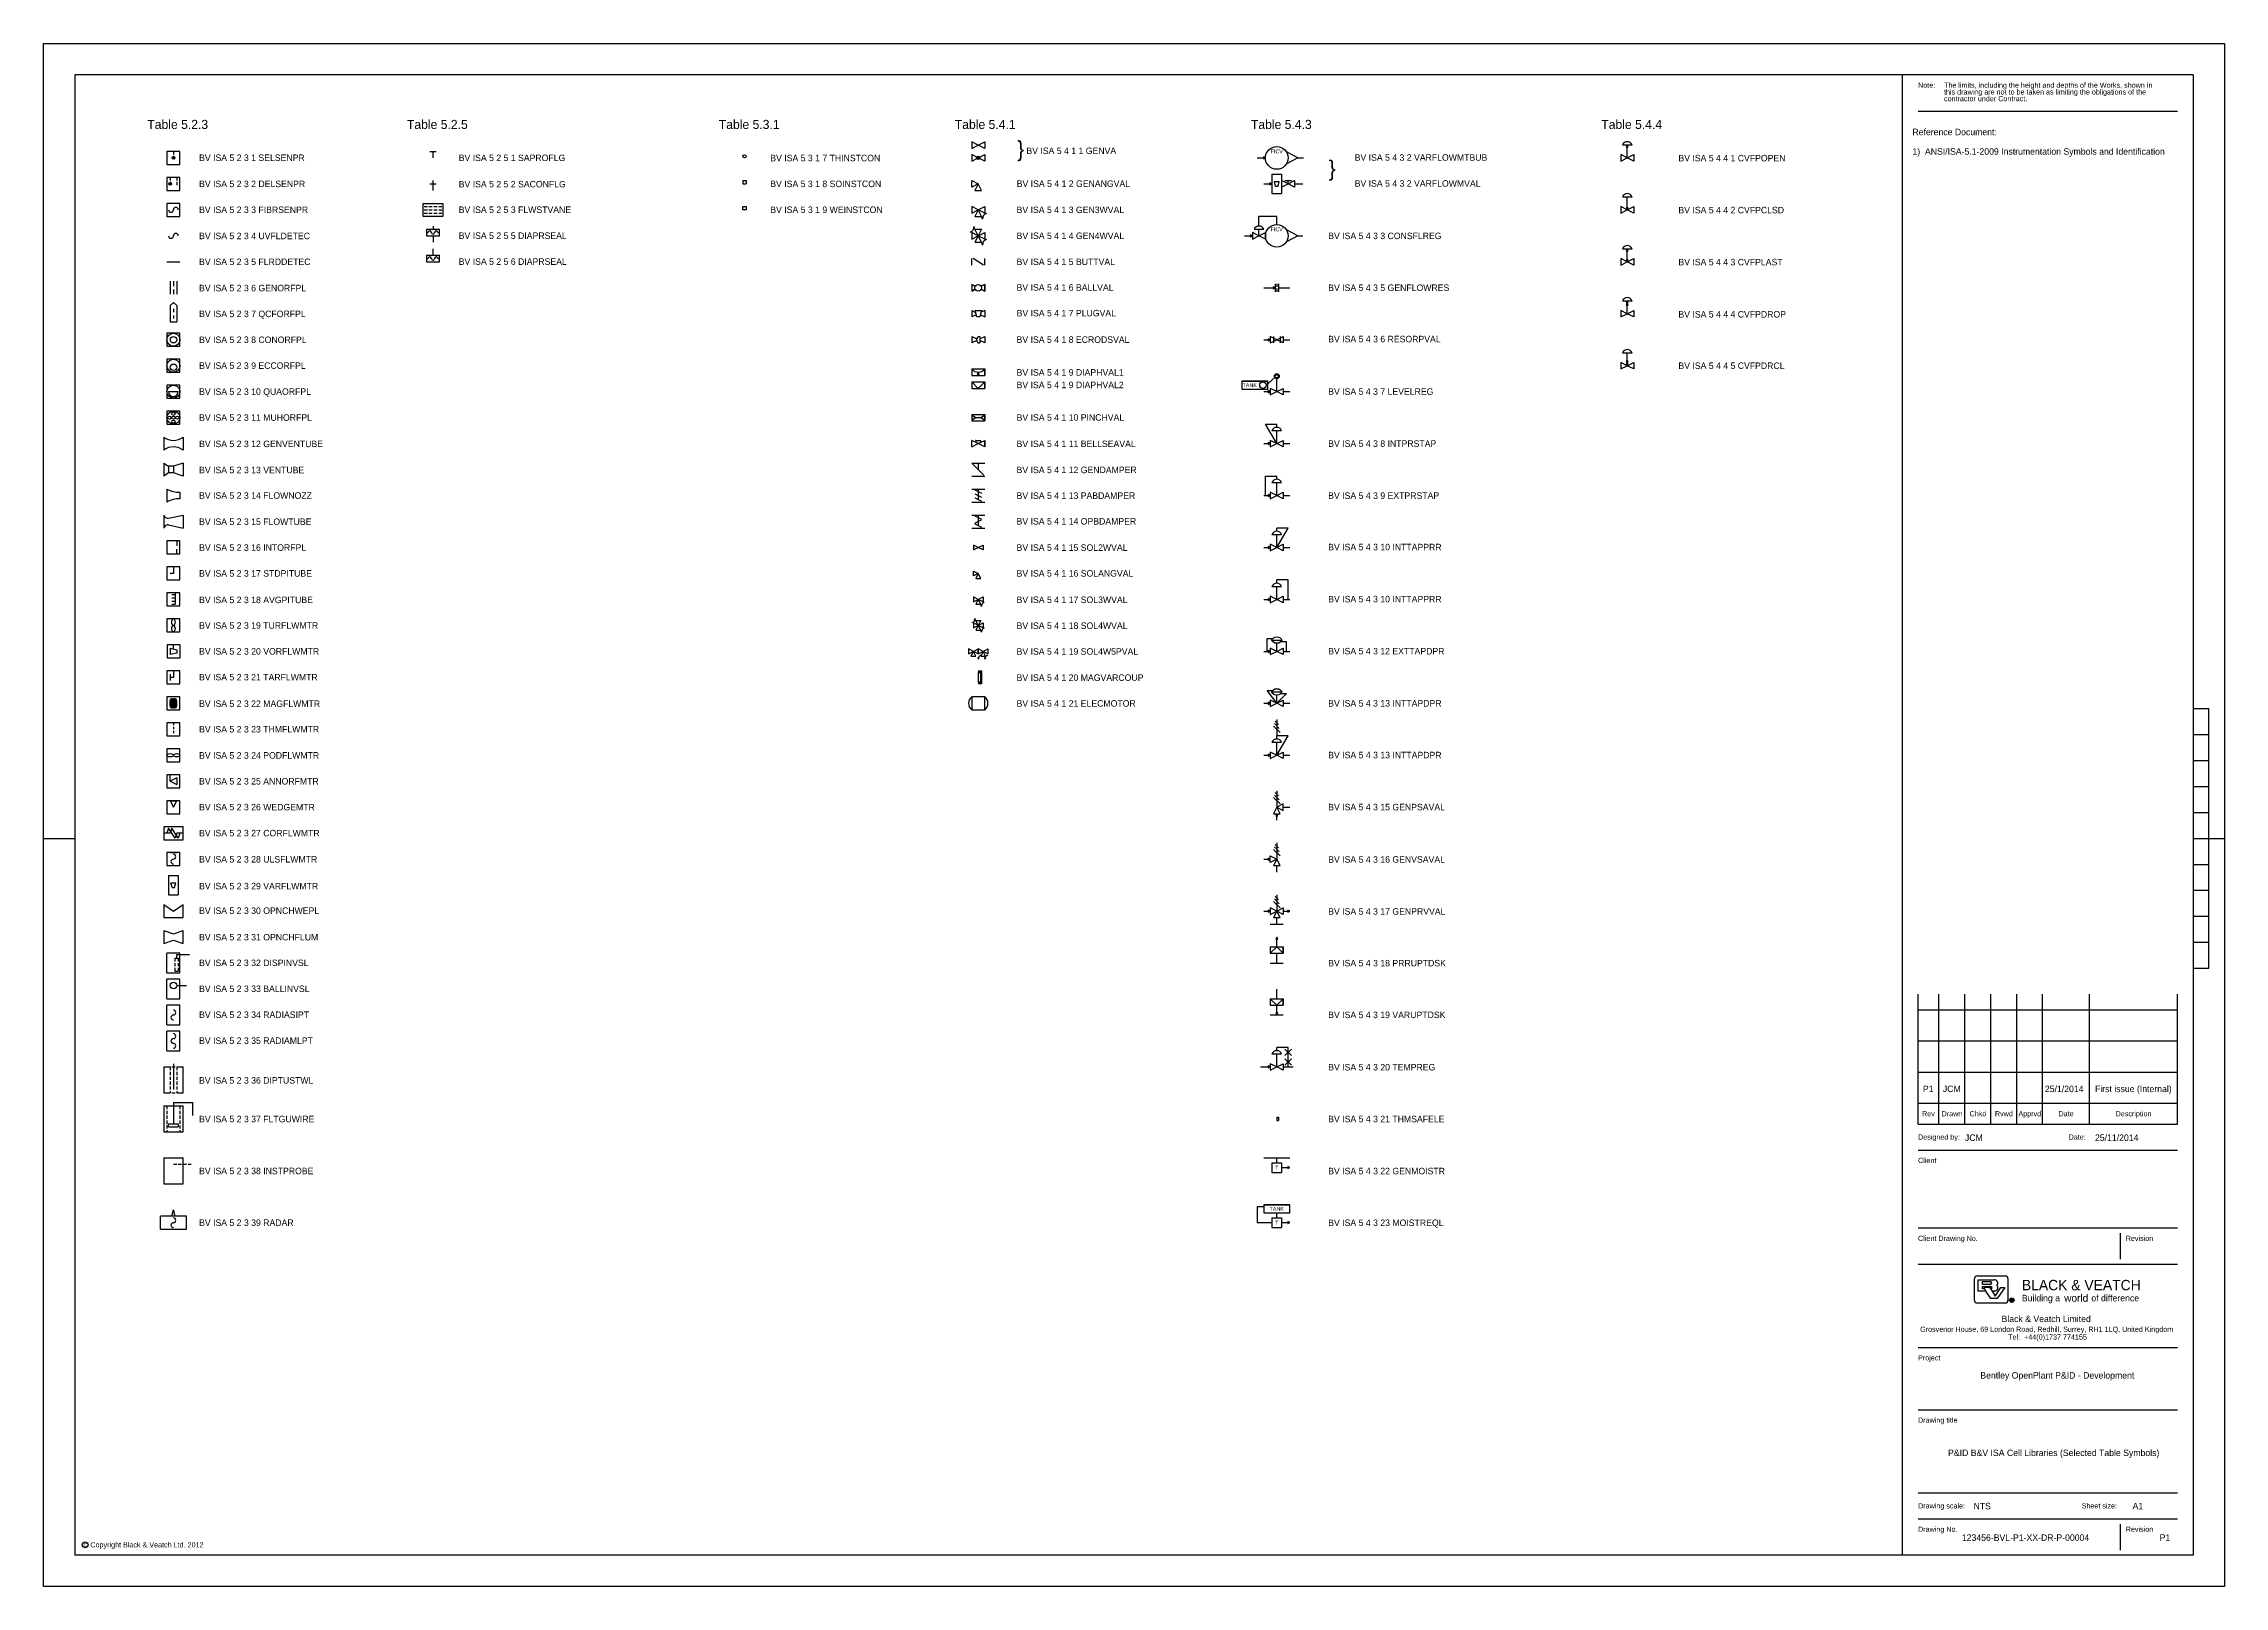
# Model space of a CAD drawing. Extents: x 0 to 0.84, y 0 to 0.594.
import ezdxf

# ---------------------------------------------------------------- set-up
doc = ezdxf.new("R2010")
doc.units = 0
for name, color, linetype in [('Border', 7, 'Continuous'), ('Default', 7, 'Continuous'), ('Instruments', 7, 'Continuous')]:
    doc.layers.add(name, color=color, linetype=linetype)

msp = doc.modelspace()

# ---------------------------------------------------------------- texts
at = {"layer": 'Border'}
for s, height, p in [('Note:', 0.002, (0.722, 0.577)), ('this drawing are not to be taken as limiting the obligations of the', 0.002, (0.732, 0.57441)), ('The limits, including the height and depths of the Works, shown in', 0.002, (0.732, 0.577)), ('contractor under Contract.', 0.002, (0.732, 0.57182)), ('Rev', 0.002, (0.72353, 0.181)), ('Drawn', 0.002, (0.73106, 0.181)), ('Chkd', 0.002, (0.74184, 0.181)), ('Rvwd', 0.002, (0.75161, 0.181)), ('Apprvd', 0.002, (0.76067, 0.181)), ('Date', 0.002, (0.77611, 0.181)), ('Description', 0.002, (0.79811, 0.181)), ('Designed by:', 0.002, (0.722, 0.172)), ('Date:', 0.002, (0.78, 0.172)), ('Client', 0.002, (0.722, 0.163)), ('Client Drawing No.', 0.002, (0.722, 0.133)), ('Revision', 0.002, (0.802, 0.133)), ('BLACK & VEATCH', 0.004, (0.762, 0.114)), ('Building a             of difference', 0.0025, (0.762, 0.10975)), ('world', 0.0029, (0.77829, 0.10957)), ('Black & Veatch Limited', 0.0025, (0.75417, 0.10175)), ('Grosvenor House, 69 London Road, Redhill, Surrey, RH1 1LQ, United Kingdom', 0.002, (0.72279, 0.098)), ('Tel:  +44(0)1737 774155', 0.002, (0.75672, 0.095)), ('Project', 0.002, (0.722, 0.087)), ('Drawing title', 0.002, (0.722, 0.063)), ('Drawing scale:', 0.002, (0.722, 0.03)), ('Sheet size:', 0.002, (0.785, 0.03)), ('Copyright Black & Veatch Ltd. 2012', 0.002, (0.018, 0.015)), ('Drawing No.', 0.002, (0.722, 0.021)), ('Revision', 0.002, (0.802, 0.021)), ('C', 0.00132, (0.01538, 0.01534))]:
    msp.add_text(s, height=height, dxfattribs=at).set_placement(p)
at = {"layer": 'Default'}
for s, height, p in [('Table 5.2.3', 0.0035, (0.03995, 0.56114)), ('Table 5.2.5', 0.0035, (0.13995, 0.56114)), ('Table 5.3.1', 0.0035, (0.26007, 0.56114)), ('Table 5.4.1', 0.0035, (0.35098, 0.56114)), ('Table 5.4.3', 0.0035, (0.46504, 0.56114)), ('Table 5.4.4', 0.0035, (0.6, 0.56114)), ('}', 0.006, (0.375, 0.55055)), ('Reference Document:', 0.0025, (0.71984, 0.55873)), ('BV ISA 5 2 3 1 SELSENPR', 0.0025, (0.05988, 0.54882)), ('BV ISA 5 2 5 1 SAPROFLG', 0.0025, (0.15989, 0.54878)), ('BV ISA 5 3 1 7 THINSTCON', 0.0025, (0.2799, 0.5487)), ('BV ISA 5 4 1 1 GENVA', 0.0025, (0.37856, 0.55149)), ('}', 0.006, (0.495, 0.54305)), ('BV ISA 5 4 3 2 VARFLOWMTBUB', 0.0025, (0.505, 0.54891)), ('BV ISA 5 4 4 1 CVFPOPEN', 0.0025, (0.6297, 0.54867)), ('1)  ANSI/ISA-5.1-2009 Instrumentation Symbols and Identification', 0.0025, (0.71984, 0.55123)), ('BV ISA 5 2 3 2 DELSENPR', 0.0025, (0.05988, 0.53874)), ('BV ISA 5 2 5 2 SACONFLG', 0.0025, (0.15989, 0.53865)), ('BV ISA 5 3 1 8 SOINSTCON', 0.0025, (0.2799, 0.53875)), ('BV ISA 5 4 1 2 GENANGVAL', 0.0025, (0.37482, 0.53883)), ('BV ISA 5 4 3 2 VARFLOWMVAL', 0.0025, (0.505, 0.53892)), ('BV ISA 5 2 3 3 FIBRSENPR', 0.0025, (0.05988, 0.52879)), ('BV ISA 5 2 5 3 FLWSTVANE', 0.0025, (0.15989, 0.5288)), ('BV ISA 5 3 1 9 WEINSTCON', 0.0025, (0.2799, 0.52879)), ('BV ISA 5 4 1 3 GEN3WVAL', 0.0025, (0.37477, 0.52875)), ('BV ISA 5 4 4 2 CVFPCLSD', 0.0025, (0.6297, 0.52866)), ('BV ISA 5 2 3 4 UVFLDETEC', 0.0025, (0.05988, 0.51871)), ('BV ISA 5 2 5 5 DIAPRSEAL', 0.0025, (0.15989, 0.51881)), ('BV ISA 5 4 1 4 GEN4WVAL', 0.0025, (0.37477, 0.51877)), ('BV ISA 5 4 3 3 CONSFLREG', 0.0025, (0.49481, 0.51873)), ('BV ISA 5 2 3 5 FLRDDETEC', 0.0025, (0.05988, 0.50875)), ('BV ISA 5 2 5 6 DIAPRSEAL', 0.0025, (0.15989, 0.50882)), ('BV ISA 5 4 1 5 BUTTVAL', 0.0025, (0.37477, 0.50874)), ('BV ISA 5 4 4 3 CVFPLAST', 0.0025, (0.6297, 0.50863)), ('BV ISA 5 2 3 6 GENORFPL', 0.0025, (0.05988, 0.49864)), ('BV ISA 5 4 1 6 BALLVAL', 0.0025, (0.37477, 0.49888)), ('BV ISA 5 4 3 5 GENFLOWRES', 0.0025, (0.49481, 0.49876)), ('BV ISA 5 2 3 7 QCFORFPL', 0.0025, (0.05988, 0.48869)), ('BV ISA 5 4 1 7 PLUGVAL', 0.0025, (0.37477, 0.48898)), ('BV ISA 5 4 4 4 CVFPDROP', 0.0025, (0.6297, 0.48853)), ('BV ISA 5 2 3 8 CONORFPL', 0.0025, (0.05988, 0.47873)), ('BV ISA 5 4 1 8 ECRODSVAL', 0.0025, (0.37477, 0.47878)), ('BV ISA 5 4 3 6 RESORPVAL', 0.0025, (0.49481, 0.479)), ('BV ISA 5 2 3 9 ECCORFPL', 0.0025, (0.05988, 0.46877)), ('BV ISA 5 4 4 5 CVFPDRCL', 0.0025, (0.6297, 0.46874)), ('BV ISA 5 4 1 9 DIAPHVAL1', 0.0025, (0.37477, 0.46616)), ('BV ISA 5 4 1 9 DIAPHVAL2', 0.0025, (0.37477, 0.46134)), ('BV ISA 5 2 3 10 QUAORFPL', 0.0025, (0.05988, 0.45876)), ('BV ISA 5 4 3 7 LEVELREG', 0.0025, (0.49481, 0.45878)), ('BV ISA 5 2 3 11 MUHORFPL', 0.0025, (0.05988, 0.44877)), ('BV ISA 5 4 1 10 PINCHVAL', 0.0025, (0.37477, 0.44881)), ('BV ISA 5 2 3 12 GENVENTUBE', 0.0025, (0.05988, 0.43864)), ('BV ISA 5 4 1 11 BELLSEAVAL', 0.0025, (0.37477, 0.43866)), ('BV ISA 5 4 3 8 INTPRSTAP', 0.0025, (0.49481, 0.43875)), ('BV ISA 5 2 3 13 VENTUBE', 0.0025, (0.05988, 0.42859)), ('BV ISA 5 4 1 12 GENDAMPER', 0.0025, (0.37477, 0.42862)), ('BV ISA 5 2 3 14 FLOWNOZZ', 0.0025, (0.05988, 0.41876)), ('BV ISA 5 4 1 13 PABDAMPER', 0.0025, (0.37477, 0.41871)), ('BV ISA 5 4 3 9 EXTPRSTAP', 0.0025, (0.49481, 0.41871)), ('BV ISA 5 2 3 15 FLOWTUBE', 0.0025, (0.05988, 0.40868)), ('BV ISA 5 4 1 14 OPBDAMPER', 0.0025, (0.37477, 0.40883)), ('BV ISA 5 2 3 16 INTORFPL', 0.0025, (0.05988, 0.39872)), ('BV ISA 5 4 1 15 SOL2WVAL', 0.0025, (0.37477, 0.39871)), ('BV ISA 5 4 3 10 INTTAPPRR', 0.0025, (0.49481, 0.39891)), ('BV ISA 5 2 3 17 STDPITUBE', 0.0025, (0.05988, 0.38877)), ('BV ISA 5 4 1 16 SOLANGVAL', 0.0025, (0.37477, 0.38879)), ('BV ISA 5 2 3 18 AVGPITUBE', 0.0025, (0.05988, 0.37857)), ('BV ISA 5 4 1 17 SOL3WVAL', 0.0025, (0.37477, 0.37862)), ('BV ISA 5 4 3 10 INTTAPPRR', 0.0025, (0.49481, 0.37888)), ('BV ISA 5 2 3 19 TURFLWMTR', 0.0025, (0.05988, 0.36873)), ('BV ISA 5 4 1 18 SOL4WVAL', 0.0025, (0.37477, 0.36864)), ('BV ISA 5 2 3 20 VORFLWMTR', 0.0025, (0.05988, 0.35877)), ('BV ISA 5 4 1 19 SOL4W5PVAL', 0.0025, (0.37477, 0.35871)), ('BV ISA 5 4 3 12 EXTTAPDPR', 0.0025, (0.49481, 0.35884)), ('BV ISA 5 2 3 21 TARFLWMTR', 0.0025, (0.05988, 0.34882)), ('BV ISA 5 4 1 20 MAGVARCOUP', 0.0025, (0.37477, 0.34863)), ('BV ISA 5 2 3 22 MAGFLWMTR', 0.0025, (0.05988, 0.33861)), ('BV ISA 5 4 1 21 ELECMOTOR', 0.0025, (0.37477, 0.33871)), ('BV ISA 5 4 3 13 INTTAPDPR', 0.0025, (0.49481, 0.33875)), ('BV ISA 5 2 3 23 THMFLWMTR', 0.0025, (0.05988, 0.32877)), ('BV ISA 5 2 3 24 PODFLWMTR', 0.0025, (0.05988, 0.3187)), ('BV ISA 5 4 3 13 INTTAPDPR', 0.0025, (0.49481, 0.31883)), ('BV ISA 5 2 3 25 ANNORFMTR', 0.0025, (0.05988, 0.30874)), ('BV ISA 5 2 3 26 WEDGEMTR', 0.0025, (0.05988, 0.29878)), ('BV ISA 5 4 3 15 GENPSAVAL', 0.0025, (0.49481, 0.2988)), ('BV ISA 5 2 3 27 CORFLWMTR', 0.0025, (0.05988, 0.28878)), ('BV ISA 5 2 3 28 ULSFLWMTR', 0.0025, (0.05988, 0.2787)), ('BV ISA 5 4 3 16 GENVSAVAL', 0.0025, (0.49481, 0.27864)), ('BV ISA 5 2 3 29 VARFLWMTR', 0.0025, (0.05988, 0.26838)), ('BV ISA 5 2 3 30 OPNCHWEPL', 0.0025, (0.05988, 0.25891)), ('BV ISA 5 4 3 17 GENPRVVAL', 0.0025, (0.49481, 0.25861)), ('BV ISA 5 2 3 31 OPNCHFLUM', 0.0025, (0.05988, 0.24871)), ('BV ISA 5 2 3 32 DISPINVSL', 0.0025, (0.05988, 0.23883)), ('BV ISA 5 4 3 18 PRRUPTDSK', 0.0025, (0.49481, 0.23871)), ('BV ISA 5 2 3 33 BALLINVSL', 0.0025, (0.05988, 0.22884)), ('BV ISA 5 2 3 34 RADIASIPT', 0.0025, (0.05988, 0.21885)), ('BV ISA 5 4 3 19 VARUPTDSK', 0.0025, (0.49481, 0.21879)), ('BV ISA 5 2 3 35 RADIAMLPT', 0.0025, (0.05988, 0.20887)), ('BV ISA 5 2 3 36 DIPTUSTWL', 0.0025, (0.05988, 0.19357)), ('BV ISA 5 4 3 20 TEMPREG', 0.0025, (0.49481, 0.19864)), ('P1', 0.0025, (0.72386, 0.1903)), ('JCM', 0.0025, (0.73157, 0.1903)), ('25/1/2014', 0.0025, (0.77087, 0.1903)), ('First issue (Internal)', 0.0025, (0.79016, 0.1903)), ('BV ISA 5 2 3 37 FLTGUWIRE', 0.0025, (0.05988, 0.17869)), ('BV ISA 5 4 3 21 THMSAFELE', 0.0025, (0.49481, 0.1787)), ('JCM', 0.0025, (0.74006, 0.1715)), ('25/11/2014', 0.0025, (0.79016, 0.1715)), ('BV ISA 5 2 3 38 INSTPROBE', 0.0025, (0.05988, 0.15869)), ('BV ISA 5 4 3 22 GENMOISTR', 0.0025, (0.49481, 0.15866)), ('BV ISA 5 2 3 39 RADAR', 0.0025, (0.05988, 0.13878)), ('BV ISA 5 4 3 23 MOISTREQL', 0.0025, (0.49481, 0.13875)), ('Bentley OpenPlant P&ID - Development', 0.0025, (0.74601, 0.08)), ('P&ID B&V ISA Cell Libraries (Selected Table Symbols)', 0.0025, (0.73357, 0.05017)), ('NTS', 0.0025, (0.74337, 0.02966)), ('A1', 0.0025, (0.80463, 0.02966)), ('123456-BVL-P1-XX-DR-P-00004', 0.0025, (0.73888, 0.01751)), ('P1', 0.0025, (0.81506, 0.01751))]:
    msp.add_text(s, height=height, dxfattribs=at).set_placement(p)
for s, p in [('FICV', (0.47262, 0.55175)), ('FICV', (0.47262, 0.52175)), ('TANK', (0.46181, 0.46175)), ('T', (0.47438, 0.16044)), ('TANK', (0.47221, 0.14462)), ('T', (0.47438, 0.13925))]:
    msp.add_text(s, height=0.0015, rotation=360, dxfattribs=at).set_placement(p)

# ---------------------------------------------------------------- linework, layer by layer
at = {"layer": 'Border'}
for p, q in [((0, 0), (0, 0.594)), ((0, 0.594), (0.84, 0.594)), ((0.84, 0.594), (0.84, 0)), ((0.012, 0.582), (0.012, 0.012)), ((0.828, 0.582), (0.012, 0.582)), ((0.716, 0.012), (0.716, 0.582)), ((0.828, 0.582), (0.828, 0.012)), ((0.722, 0.568), (0.822, 0.568)), ((0.828, 0.338), (0.834, 0.338)), ((0.834, 0.238), (0.834, 0.338)), ((0.828, 0.328), (0.834, 0.328)), ((0.828, 0.318), (0.834, 0.318)), ((0.828, 0.308), (0.834, 0.308)), ((0.828, 0.298), (0.834, 0.298)), ((0, 0.288), (0.012, 0.288)), ((0.828, 0.288), (0.84, 0.288)), ((0.828, 0.278), (0.834, 0.278)), ((0.828, 0.268), (0.834, 0.268)), ((0.828, 0.258), (0.834, 0.258)), ((0.828, 0.248), (0.834, 0.248)), ((0.828, 0.238), (0.834, 0.238)), ((0.722, 0.178), (0.722, 0.228)), ((0.73, 0.186), (0.73, 0.228)), ((0.74, 0.186), (0.74, 0.228)), ((0.75, 0.186), (0.75, 0.228)), ((0.76, 0.186), (0.76, 0.228)), ((0.77, 0.186), (0.77, 0.228)), ((0.788, 0.186), (0.788, 0.228)), ((0.822, 0.186), (0.822, 0.228)), ((0.722, 0.222), (0.822, 0.222)), ((0.722, 0.21), (0.822, 0.21)), ((0.722, 0.198), (0.822, 0.198)), ((0.722, 0.186), (0.822, 0.186)), ((0.73, 0.178), (0.73, 0.186)), ((0.74, 0.178), (0.74, 0.186)), ((0.75, 0.178), (0.75, 0.186)), ((0.76, 0.178), (0.76, 0.186)), ((0.77, 0.178), (0.77, 0.186)), ((0.788, 0.178), (0.788, 0.186)), ((0.822, 0.178), (0.822, 0.186)), ((0.722, 0.178), (0.822, 0.178)), ((0.722, 0.168), (0.822, 0.168)), ((0.722, 0.138), (0.822, 0.138)), ((0.8, 0.126), (0.8, 0.136)), ((0.722, 0.124), (0.822, 0.124)), ((0.74377, 0.11002), (0.74377, 0.11859)), ((0.74474, 0.11957), (0.75566, 0.11957)), ((0.74513, 0.11372), (0.74513, 0.11801)), ((0.74513, 0.11801), (0.75137, 0.11801)), ((0.75664, 0.11859), (0.75664, 0.11002)), ((0.7481, 0.11372), (0.74513, 0.11372)), ((0.74689, 0.11625), (0.74689, 0.11742)), ((0.74689, 0.11742), (0.74981, 0.11742)), ((0.74981, 0.11625), (0.74689, 0.11625)), ((0.74689, 0.1145), (0.74689, 0.11547)), ((0.74689, 0.11547), (0.75001, 0.11547)), ((0.74708, 0.1145), (0.74689, 0.1145)), ((0.74764, 0.1145), (0.74708, 0.1145)), ((0.74962, 0.11508), (0.74728, 0.11508)), ((0.74728, 0.11508), (0.74764, 0.1145)), ((0.74764, 0.1145), (0.7481, 0.11372)), ((0.75001, 0.1108), (0.7481, 0.11372)), ((0.75001, 0.1145), (0.74962, 0.11508)), ((0.75001, 0.1145), (0.7505, 0.11372)), ((0.75254, 0.1108), (0.75001, 0.1108)), ((0.75157, 0.11372), (0.7505, 0.11372)), ((0.7505, 0.11372), (0.75176, 0.11177)), ((0.75176, 0.11177), (0.75391, 0.11508)), ((0.75547, 0.11508), (0.75254, 0.1108)), ((0.75391, 0.11508), (0.75547, 0.11508)), ((0.75566, 0.10904), (0.74474, 0.10904)), ((0.722, 0.092), (0.822, 0.092)), ((0.722, 0.068), (0.822, 0.068)), ((0.722, 0.036), (0.822, 0.036)), ((0.722, 0.026), (0.822, 0.026)), ((0.8, 0.014), (0.8, 0.024)), ((0.828, 0.012), (0.012, 0.012)), ((0.84, 0), (0, 0))]:
    msp.add_line(p, q, dxfattribs=at)
for points in [[(0.75727, 0.11018), (0.75738, 0.11061), (0.75769, 0.11091), (0.75812, 0.11103), (0.75855, 0.11091), (0.75885, 0.11061), (0.75897, 0.11018), (0.75885, 0.10975), (0.75855, 0.10945), (0.75812, 0.10934), (0.75769, 0.10945), (0.75738, 0.10975), (0.75727, 0.11018)], [(0.75884, 0.11018), (0.75874, 0.11054), (0.75848, 0.1108), (0.75812, 0.11089), (0.75776, 0.1108), (0.7575, 0.11054), (0.7574, 0.11018), (0.7575, 0.10982), (0.75776, 0.10956), (0.75812, 0.10947), (0.75848, 0.10956), (0.75874, 0.10982), (0.75884, 0.11018)], [(0.75852, 0.10972), (0.75836, 0.10972), (0.75809, 0.11015), (0.75793, 0.11015), (0.75793, 0.10972), (0.7578, 0.10972), (0.7578, 0.11065), (0.7582, 0.11065), (0.75836, 0.11063), (0.75849, 0.11056), (0.75853, 0.1104), (0.75849, 0.11026), (0.75839, 0.11018), (0.75824, 0.11015), (0.75852, 0.10972)], [(0.75809, 0.11028), (0.75822, 0.11028), (0.75835, 0.11031), (0.7584, 0.11041), (0.75837, 0.11048), (0.75828, 0.11051), (0.75818, 0.11052), (0.75793, 0.11052), (0.75793, 0.11028), (0.75809, 0.11028)]]:
    msp.add_lwpolyline(points, dxfattribs=at)
msp.add_circle((0.016, 0.016), 0.0011, dxfattribs=at)
for centre, radius, start, end in [((0.74474, 0.11859), 0.000975, 90, 180), ((0.75147, 0.11676), 0.00125, 314.19079, 94.69712), ((0.75566, 0.11859), 0.000975, 0, 90), ((0.74474, 0.11002), 0.000975, 180, 270), ((0.74981, 0.11684), 0.000585, 270, 90), ((0.75001, 0.11499), 0.000487, 270, 90), ((0.75154, 0.11495), 0.00123, 271.38752, 48.64627), ((0.75566, 0.11002), 0.000975, 270, 0)]:
    msp.add_arc(centre, radius, start, end, dxfattribs=at)
at = {"layer": 'Default'}
for p, q in [((0.3575, 0.55615), (0.3575, 0.55365)), ((0.3625, 0.55615), (0.3625, 0.55365)), ((0.60813, 0.555), (0.61187, 0.555)), ((0.61, 0.55), (0.61, 0.555)), ((0.0475, 0.5525), (0.0475, 0.5475)), ((0.0525, 0.5525), (0.0475, 0.5525)), ((0.0475, 0.5475), (0.0525, 0.5475)), ((0.05, 0.5525), (0.05, 0.55125)), ((0.05, 0.55075), (0.05, 0.5495)), ((0.0525, 0.5475), (0.0525, 0.5525)), ((0.3575, 0.55125), (0.3575, 0.54875)), ((0.3625, 0.55125), (0.3625, 0.54875)), ((0.6075, 0.55125), (0.6075, 0.54875)), ((0.6125, 0.55125), (0.6125, 0.54875)), ((0.0475, 0.5425), (0.0475, 0.5375)), ((0.0525, 0.5425), (0.0475, 0.5425)), ((0.04875, 0.5425), (0.04875, 0.54125)), ((0.04875, 0.54075), (0.04875, 0.5395)), ((0.05125, 0.5425), (0.05125, 0.54125)), ((0.05125, 0.54075), (0.05125, 0.5395)), ((0.0525, 0.5375), (0.0525, 0.5425)), ((0.3575, 0.53875), (0.3575, 0.54125)), ((0.47312, 0.54375), (0.47312, 0.53625)), ((0.47312, 0.54375), (0.47687, 0.54375)), ((0.47406, 0.54094), (0.47594, 0.54094)), ((0.47453, 0.53906), (0.47406, 0.54094)), ((0.47453, 0.53906), (0.47547, 0.53906)), ((0.47547, 0.53906), (0.47594, 0.54094)), ((0.47687, 0.54375), (0.47687, 0.53625)), ((0.47687, 0.54125), (0.47687, 0.53875)), ((0.48187, 0.54125), (0.48187, 0.53875)), ((0.0475, 0.5375), (0.0525, 0.5375)), ((0.0475, 0.5325), (0.0475, 0.5275)), ((0.0525, 0.5325), (0.0475, 0.5325)), ((0.0525, 0.5275), (0.0525, 0.5325)), ((0.3575, 0.53125), (0.3575, 0.52875)), ((0.35875, 0.5375), (0.36125, 0.5375)), ((0.3625, 0.53125), (0.3625, 0.52875)), ((0.47312, 0.53625), (0.47687, 0.53625)), ((0.6075, 0.53125), (0.6075, 0.52875)), ((0.60813, 0.535), (0.61187, 0.535)), ((0.61, 0.53), (0.61, 0.535)), ((0.6125, 0.53125), (0.6125, 0.52875)), ((0.0475, 0.5275), (0.0525, 0.5275)), ((0.3575, 0.52125), (0.3575, 0.51875)), ((0.35875, 0.5275), (0.36125, 0.5275)), ((0.35875, 0.5225), (0.36125, 0.5225)), ((0.3625, 0.52125), (0.3625, 0.51875)), ((0.46562, 0.52125), (0.46562, 0.51875)), ((0.46625, 0.5225), (0.47, 0.5225)), ((0.46812, 0.52375), (0.46812, 0.5275)), ((0.46812, 0.52), (0.46812, 0.5225)), ((0.47062, 0.52125), (0.47062, 0.51875)), ((0.35875, 0.5175), (0.36125, 0.5175)), ((0.60813, 0.515), (0.61187, 0.515)), ((0.61, 0.51), (0.61, 0.515)), ((0.0475, 0.51), (0.0525, 0.51)), ((0.3575, 0.50875), (0.3575, 0.51125)), ((0.362, 0.50875), (0.358, 0.51125)), ((0.3625, 0.50875), (0.3625, 0.51125)), ((0.6075, 0.51125), (0.6075, 0.50875)), ((0.6125, 0.51125), (0.6125, 0.50875)), ((0.04875, 0.5025), (0.04875, 0.4975)), ((0.05, 0.5025), (0.05, 0.50062)), ((0.05, 0.49937), (0.05, 0.4975)), ((0.05125, 0.5025), (0.05125, 0.4975)), ((0.3575, 0.50125), (0.3575, 0.49875)), ((0.3625, 0.50125), (0.3625, 0.49875)), ((0.3625, 0.49875), (0.3625, 0.50125)), ((0.04876, 0.49312), (0.04998, 0.49437)), ((0.04876, 0.49312), (0.04876, 0.48688)), ((0.05126, 0.49312), (0.04998, 0.49437)), ((0.05001, 0.49187), (0.05001, 0.49062)), ((0.05001, 0.48938), (0.05001, 0.48812)), ((0.05126, 0.49312), (0.05126, 0.48688)), ((0.3575, 0.49125), (0.3575, 0.48875)), ((0.3625, 0.49125), (0.3625, 0.48875)), ((0.6075, 0.49125), (0.6075, 0.48875)), ((0.60813, 0.495), (0.61187, 0.495)), ((0.61, 0.49), (0.61, 0.495)), ((0.6125, 0.49125), (0.6125, 0.48875)), ((0.0475, 0.4825), (0.0475, 0.4775)), ((0.0525, 0.4825), (0.0475, 0.4825)), ((0.04876, 0.48688), (0.05126, 0.48688)), ((0.0525, 0.4775), (0.0525, 0.4825)), ((0.3575, 0.48125), (0.3575, 0.47875)), ((0.36062, 0.48125), (0.36062, 0.47875)), ((0.3625, 0.48125), (0.3625, 0.47875)), ((0.4725, 0.48125), (0.4725, 0.47875)), ((0.47375, 0.48125), (0.47375, 0.47875)), ((0.47625, 0.48125), (0.47625, 0.47875)), ((0.4775, 0.48125), (0.4775, 0.47875)), ((0.0475, 0.4775), (0.0525, 0.4775)), ((0.0475, 0.4725), (0.0475, 0.4675)), ((0.0525, 0.4725), (0.0475, 0.4725)), ((0.0525, 0.4675), (0.0525, 0.4725)), ((0.6075, 0.47125), (0.6075, 0.46875)), ((0.60813, 0.475), (0.61187, 0.475)), ((0.61, 0.47), (0.61, 0.475)), ((0.6125, 0.47125), (0.6125, 0.46875)), ((0.0475, 0.4675), (0.0525, 0.4675)), ((0.0475, 0.4625), (0.0475, 0.4575)), ((0.0525, 0.4625), (0.0475, 0.4625)), ((0.0525, 0.4575), (0.0525, 0.4625)), ((0.3575, 0.46375), (0.3575, 0.46125)), ((0.3575, 0.46375), (0.3625, 0.46375)), ((0.35751, 0.46875), (0.35751, 0.46625)), ((0.35751, 0.46875), (0.36251, 0.46875)), ((0.35751, 0.46625), (0.36251, 0.46625)), ((0.3625, 0.46375), (0.3625, 0.46125)), ((0.3625, 0.46125), (0.3625, 0.46375)), ((0.36251, 0.46875), (0.36251, 0.46625)), ((0.36251, 0.46625), (0.36251, 0.46875)), ((0.0475, 0.4575), (0.0525, 0.4575)), ((0.04813, 0.46), (0.05187, 0.46)), ((0.3575, 0.46125), (0.3625, 0.46125)), ((0.4725, 0.46125), (0.4725, 0.45875)), ((0.4775, 0.46125), (0.4775, 0.45875)), ((0.0475, 0.4525), (0.0475, 0.4475)), ((0.0525, 0.4525), (0.0475, 0.4525)), ((0.0475, 0.4475), (0.0525, 0.4475)), ((0.0525, 0.4475), (0.0525, 0.4525)), ((0.3575, 0.45125), (0.3575, 0.44875)), ((0.3575, 0.45125), (0.3625, 0.45125)), ((0.3575, 0.44875), (0.3625, 0.44875)), ((0.3625, 0.45125), (0.3625, 0.44875)), ((0.3625, 0.44875), (0.3625, 0.45125)), ((0.04625, 0.4425), (0.04625, 0.4375)), ((0.05375, 0.4425), (0.05375, 0.4375)), ((0.3575, 0.43875), (0.3575, 0.44125)), ((0.35925, 0.44125), (0.36075, 0.44125)), ((0.3625, 0.44125), (0.3625, 0.43875)), ((0.3625, 0.43875), (0.3625, 0.44125)), ((0.4725, 0.44125), (0.4725, 0.43875)), ((0.47312, 0.445), (0.47687, 0.445)), ((0.475, 0.44), (0.475, 0.445)), ((0.4775, 0.44125), (0.4775, 0.43875)), ((0.04625, 0.4325), (0.04625, 0.4275)), ((0.04625, 0.4325), (0.04813, 0.43125)), ((0.04813, 0.42875), (0.04625, 0.4275)), ((0.04813, 0.43125), (0.04813, 0.42875)), ((0.05, 0.43125), (0.04813, 0.43125)), ((0.05, 0.42875), (0.04813, 0.42875)), ((0.05375, 0.4325), (0.05, 0.43125)), ((0.05, 0.43125), (0.05, 0.42875)), ((0.05375, 0.4275), (0.05, 0.42875)), ((0.05375, 0.4325), (0.05375, 0.4275)), ((0.3575, 0.4325), (0.3625, 0.4325)), ((0.35781, 0.43219), (0.36219, 0.42781)), ((0.36, 0.4325), (0.36, 0.43)), ((0.0475, 0.4225), (0.0475, 0.4175)), ((0.0525, 0.42125), (0.0525, 0.41875)), ((0.3575, 0.4275), (0.3625, 0.4275)), ((0.3575, 0.4225), (0.3625, 0.4225)), ((0.35875, 0.42219), (0.36125, 0.42094)), ((0.35875, 0.42062), (0.36125, 0.41937)), ((0.36, 0.4225), (0.36, 0.41844)), ((0.4725, 0.42125), (0.4725, 0.41875)), ((0.47312, 0.425), (0.47687, 0.425)), ((0.475, 0.42), (0.475, 0.425)), ((0.4775, 0.42125), (0.4775, 0.41875)), ((0.04625, 0.4125), (0.04625, 0.4075)), ((0.04813, 0.41125), (0.05375, 0.4125)), ((0.05375, 0.4125), (0.05375, 0.4075)), ((0.3575, 0.4175), (0.3625, 0.4175)), ((0.3575, 0.4125), (0.3625, 0.4125)), ((0.35875, 0.41906), (0.36125, 0.41781)), ((0.35875, 0.41219), (0.36125, 0.41094)), ((0.36, 0.4125), (0.36, 0.40844)), ((0.04813, 0.40875), (0.05375, 0.4075)), ((0.3575, 0.4075), (0.3625, 0.4075)), ((0.35875, 0.40938), (0.36125, 0.41063)), ((0.35875, 0.40906), (0.36125, 0.40781)), ((0.47312, 0.405), (0.47687, 0.405)), ((0.475, 0.4), (0.475, 0.405)), ((0.0525, 0.4025), (0.0475, 0.4025)), ((0.0475, 0.4025), (0.0475, 0.3975)), ((0.0475, 0.3975), (0.0525, 0.3975)), ((0.05125, 0.4025), (0.05125, 0.40063)), ((0.05125, 0.3975), (0.05125, 0.39937)), ((0.0525, 0.3975), (0.0525, 0.4025)), ((0.35812, 0.40094), (0.35812, 0.39906)), ((0.36188, 0.40094), (0.36188, 0.39906)), ((0.4725, 0.40125), (0.4725, 0.39875)), ((0.4775, 0.40125), (0.4775, 0.39875)), ((0.0525, 0.3925), (0.0475, 0.3925)), ((0.0475, 0.3925), (0.0475, 0.3875)), ((0.0475, 0.3875), (0.0525, 0.3875)), ((0.0525, 0.3875), (0.0525, 0.3925)), ((0.35812, 0.38906), (0.35812, 0.39094)), ((0.35906, 0.38812), (0.36094, 0.38812)), ((0.0525, 0.3825), (0.0475, 0.3825)), ((0.0475, 0.3825), (0.0475, 0.3775)), ((0.04937, 0.38187), (0.05062, 0.38187)), ((0.04937, 0.38062), (0.05062, 0.38062)), ((0.04937, 0.37938), (0.05062, 0.37938)), ((0.04937, 0.37812), (0.05062, 0.37812)), ((0.05062, 0.3825), (0.05062, 0.37812)), ((0.0525, 0.3775), (0.0525, 0.3825)), ((0.35812, 0.38094), (0.35812, 0.37906)), ((0.35906, 0.37812), (0.36094, 0.37812)), ((0.36188, 0.38094), (0.36188, 0.37906)), ((0.4725, 0.38125), (0.4725, 0.37875)), ((0.47312, 0.385), (0.47687, 0.385)), ((0.475, 0.38), (0.475, 0.385)), ((0.4775, 0.38125), (0.4775, 0.37875)), ((0.0475, 0.3775), (0.0525, 0.3775)), ((0.0525, 0.3725), (0.0475, 0.3725)), ((0.0475, 0.3725), (0.0475, 0.3675)), ((0.0525, 0.3675), (0.0525, 0.3725)), ((0.35812, 0.37094), (0.35812, 0.36906)), ((0.35906, 0.37187), (0.36094, 0.37187)), ((0.36188, 0.37094), (0.36188, 0.36906)), ((0.0475, 0.3675), (0.0525, 0.3675)), ((0.05256, 0.3625), (0.04756, 0.3625)), ((0.04756, 0.3625), (0.04756, 0.3575)), ((0.04875, 0.36125), (0.04875, 0.35875)), ((0.04875, 0.36125), (0.05125, 0.36062)), ((0.05, 0.36094), (0.05, 0.3625)), ((0.05256, 0.3575), (0.05256, 0.3625)), ((0.35906, 0.36812), (0.36094, 0.36812)), ((0.4725, 0.36125), (0.4725, 0.35875)), ((0.47312, 0.36438), (0.47687, 0.36438)), ((0.475, 0.36), (0.475, 0.36312)), ((0.4775, 0.36125), (0.4775, 0.35875)), ((0.04756, 0.3575), (0.05256, 0.3575)), ((0.05125, 0.35937), (0.04875, 0.35875)), ((0.05125, 0.36062), (0.05125, 0.35937)), ((0.35625, 0.36094), (0.35625, 0.35906)), ((0.35719, 0.35812), (0.35906, 0.35812)), ((0.36, 0.36094), (0.36, 0.35906)), ((0.36, 0.35906), (0.36, 0.36094)), ((0.36094, 0.35812), (0.36281, 0.35812)), ((0.36375, 0.36094), (0.36375, 0.35906)), ((0.0525, 0.3525), (0.0475, 0.3525)), ((0.0475, 0.3525), (0.0475, 0.3475)), ((0.0475, 0.3475), (0.0525, 0.3475)), ((0.04875, 0.35125), (0.04875, 0.34875)), ((0.05, 0.35), (0.04875, 0.35)), ((0.05, 0.3525), (0.05, 0.35)), ((0.0525, 0.3475), (0.0525, 0.3525)), ((0.0525, 0.3425), (0.0475, 0.3425)), ((0.0475, 0.3425), (0.0475, 0.3375)), ((0.0475, 0.3375), (0.0525, 0.3375)), ((0.0525, 0.3375), (0.0525, 0.3425)), ((0.3625, 0.3425), (0.3575, 0.3425)), ((0.3575, 0.3425), (0.3575, 0.3375)), ((0.3575, 0.3375), (0.3625, 0.3375)), ((0.3625, 0.3375), (0.3625, 0.3425)), ((0.4725, 0.34125), (0.4725, 0.33875)), ((0.47312, 0.34437), (0.47687, 0.34437)), ((0.475, 0.34), (0.475, 0.34312)), ((0.4775, 0.34125), (0.4775, 0.33875)), ((0.0525, 0.3325), (0.0475, 0.3325)), ((0.0475, 0.3325), (0.0475, 0.3275)), ((0.05, 0.3325), (0.05, 0.3316)), ((0.05, 0.33097), (0.05, 0.33008)), ((0.05, 0.32945), (0.05, 0.32855)), ((0.0525, 0.3275), (0.0525, 0.3325)), ((0.47375, 0.33125), (0.47625, 0.32875)), ((0.47406, 0.33219), (0.47594, 0.33031)), ((0.47437, 0.33313), (0.47562, 0.33187)), ((0.475, 0.33375), (0.475, 0.3275)), ((0.0475, 0.3275), (0.0525, 0.3275)), ((0.0525, 0.3225), (0.0475, 0.3225)), ((0.0475, 0.3225), (0.0475, 0.3175)), ((0.0525, 0.3175), (0.0525, 0.3225)), ((0.4725, 0.32125), (0.4725, 0.31875)), ((0.47312, 0.325), (0.47687, 0.325)), ((0.475, 0.32), (0.475, 0.325)), ((0.4775, 0.32125), (0.4775, 0.31875)), ((0.0475, 0.3175), (0.0525, 0.3175)), ((0.0525, 0.3125), (0.0475, 0.3125)), ((0.0475, 0.3125), (0.0475, 0.3075)), ((0.04875, 0.31), (0.04875, 0.3125)), ((0.05125, 0.31125), (0.05125, 0.30875)), ((0.0525, 0.3075), (0.0525, 0.3125)), ((0.0475, 0.3075), (0.0525, 0.3075)), ((0.0525, 0.3025), (0.0475, 0.3025)), ((0.0475, 0.3025), (0.0475, 0.2975)), ((0.04875, 0.3025), (0.05125, 0.3025)), ((0.0525, 0.2975), (0.0525, 0.3025)), ((0.47375, 0.30375), (0.47625, 0.30125)), ((0.47406, 0.30469), (0.47594, 0.30281)), ((0.47437, 0.30562), (0.47562, 0.30438)), ((0.475, 0.30625), (0.475, 0.3)), ((0.0475, 0.2975), (0.0525, 0.2975)), ((0.47375, 0.2975), (0.47625, 0.2975)), ((0.4775, 0.29875), (0.4775, 0.30125)), ((0.05375, 0.2925), (0.04625, 0.2925)), ((0.04625, 0.2925), (0.04625, 0.2875)), ((0.04625, 0.2875), (0.05375, 0.2875)), ((0.05375, 0.2875), (0.05375, 0.2925)), ((0.47437, 0.28562), (0.47562, 0.28437)), ((0.475, 0.28625), (0.475, 0.28)), ((0.0525, 0.2825), (0.0475, 0.2825)), ((0.0475, 0.2825), (0.0475, 0.2775)), ((0.0475, 0.2775), (0.0525, 0.2775)), ((0.04875, 0.2825), (0.05125, 0.2825)), ((0.0525, 0.2775), (0.0525, 0.2825)), ((0.4725, 0.27875), (0.4725, 0.28125)), ((0.47375, 0.28375), (0.47625, 0.28125)), ((0.47375, 0.2775), (0.47625, 0.2775)), ((0.47406, 0.28469), (0.47594, 0.28281)), ((0.04813, 0.27375), (0.04813, 0.26625)), ((0.04813, 0.27375), (0.05187, 0.27375)), ((0.04906, 0.27094), (0.05094, 0.27094)), ((0.04953, 0.26906), (0.04906, 0.27094)), ((0.04953, 0.26906), (0.05047, 0.26906)), ((0.05047, 0.26906), (0.05094, 0.27094)), ((0.05187, 0.27375), (0.05187, 0.26625)), ((0.04625, 0.2625), (0.04625, 0.2575)), ((0.04813, 0.26625), (0.05187, 0.26625)), ((0.05375, 0.2575), (0.05375, 0.2625)), ((0.4725, 0.26125), (0.4725, 0.25875)), ((0.47375, 0.26375), (0.47625, 0.26125)), ((0.47406, 0.26469), (0.47594, 0.26281)), ((0.47437, 0.26562), (0.47562, 0.26437)), ((0.475, 0.26625), (0.475, 0.26)), ((0.4775, 0.26125), (0.4775, 0.25875)), ((0.04625, 0.2575), (0.05375, 0.2575)), ((0.04625, 0.2525), (0.04625, 0.2475)), ((0.05375, 0.2475), (0.05375, 0.2525)), ((0.47375, 0.2575), (0.47625, 0.2575)), ((0.0525, 0.24375), (0.0475, 0.24375)), ((0.0475, 0.23625), (0.0475, 0.24375)), ((0.0525, 0.23625), (0.0525, 0.24375)), ((0.4725, 0.24625), (0.4725, 0.24375)), ((0.4725, 0.24625), (0.4775, 0.24625)), ((0.4725, 0.24375), (0.4775, 0.24375)), ((0.4775, 0.24625), (0.4775, 0.24375)), ((0.4775, 0.24375), (0.4775, 0.24625)), ((0.0475, 0.23625), (0.0525, 0.23625)), ((0.05055, 0.24187), (0.0518, 0.24187)), ((0.05055, 0.24187), (0.05055, 0.24062)), ((0.05055, 0.24), (0.05055, 0.23875)), ((0.05055, 0.23812), (0.05055, 0.23688)), ((0.05055, 0.23688), (0.0518, 0.23688)), ((0.0518, 0.24187), (0.0518, 0.24062)), ((0.0518, 0.24), (0.0518, 0.23875)), ((0.0518, 0.23812), (0.0518, 0.23688)), ((0.0525, 0.23375), (0.0475, 0.23375)), ((0.0475, 0.22625), (0.0475, 0.23375)), ((0.05125, 0.23133), (0.055, 0.23133)), ((0.0525, 0.22625), (0.0525, 0.23375)), ((0.0475, 0.22625), (0.0525, 0.22625)), ((0.04752, 0.21625), (0.04752, 0.22375)), ((0.05252, 0.22375), (0.04752, 0.22375)), ((0.05252, 0.21625), (0.05252, 0.22375)), ((0.4725, 0.22625), (0.4725, 0.22375)), ((0.4725, 0.22625), (0.4775, 0.22625)), ((0.4725, 0.22375), (0.4775, 0.22375)), ((0.4775, 0.22625), (0.4775, 0.22375)), ((0.4775, 0.22375), (0.4775, 0.22625)), ((0.04752, 0.21625), (0.05252, 0.21625)), ((0.04752, 0.20625), (0.04752, 0.21375)), ((0.05252, 0.21375), (0.04752, 0.21375)), ((0.05252, 0.20625), (0.05252, 0.21375)), ((0.04752, 0.20625), (0.05252, 0.20625)), ((0.47312, 0.205), (0.47687, 0.205)), ((0.475, 0.2), (0.475, 0.205)), ((0.04625, 0.2), (0.04625, 0.19)), ((0.04625, 0.2), (0.04875, 0.2)), ((0.04875, 0.2), (0.04875, 0.19875)), ((0.04875, 0.19812), (0.04875, 0.19687)), ((0.04875, 0.19812), (0.04875, 0.19687)), ((0.04875, 0.19625), (0.04875, 0.195)), ((0.04875, 0.19625), (0.04875, 0.195)), ((0.04875, 0.19437), (0.04875, 0.19312)), ((0.04937, 0.2), (0.05062, 0.2)), ((0.05, 0.20125), (0.05, 0.19125)), ((0.05125, 0.2), (0.05125, 0.19875)), ((0.05125, 0.2), (0.05375, 0.2)), ((0.05125, 0.19812), (0.05125, 0.19687)), ((0.05125, 0.19625), (0.05125, 0.195)), ((0.05125, 0.19437), (0.05125, 0.19312)), ((0.05375, 0.19), (0.05375, 0.2)), ((0.4725, 0.20125), (0.4725, 0.19875)), ((0.4775, 0.20125), (0.4775, 0.19875)), ((0.04625, 0.19), (0.04875, 0.19)), ((0.04625, 0.185), (0.04625, 0.175)), ((0.04625, 0.185), (0.05375, 0.185)), ((0.0475, 0.185), (0.0475, 0.18375)), ((0.04875, 0.1925), (0.04875, 0.19125)), ((0.04875, 0.1925), (0.04875, 0.19125)), ((0.04875, 0.19062), (0.04875, 0.19)), ((0.04937, 0.19), (0.05062, 0.19)), ((0.05, 0.18625), (0.05, 0.17813)), ((0.05, 0.18625), (0.0575, 0.18625)), ((0.05125, 0.1925), (0.05125, 0.19125)), ((0.05125, 0.19062), (0.05125, 0.19)), ((0.05125, 0.19), (0.05375, 0.19)), ((0.0525, 0.185), (0.0525, 0.18375)), ((0.05375, 0.175), (0.05375, 0.185)), ((0.0575, 0.18125), (0.0575, 0.18625)), ((0.0475, 0.18312), (0.0475, 0.18187)), ((0.0475, 0.18312), (0.0475, 0.18187)), ((0.0475, 0.18125), (0.0475, 0.18)), ((0.0475, 0.18125), (0.0475, 0.18)), ((0.0475, 0.17937), (0.0475, 0.17813)), ((0.0475, 0.1775), (0.0475, 0.17625)), ((0.0475, 0.1775), (0.0475, 0.17625)), ((0.04813, 0.17813), (0.05187, 0.17813)), ((0.04813, 0.17688), (0.04813, 0.17813)), ((0.04813, 0.17688), (0.05187, 0.17688)), ((0.05187, 0.17813), (0.05187, 0.17688)), ((0.0525, 0.18312), (0.0525, 0.18187)), ((0.0525, 0.18125), (0.0525, 0.18)), ((0.0525, 0.18125), (0.0525, 0.18)), ((0.0525, 0.17937), (0.0525, 0.17813)), ((0.0525, 0.1775), (0.0525, 0.17625)), ((0.0525, 0.1775), (0.0525, 0.17625)), ((0.04625, 0.175), (0.05375, 0.175)), ((0.0475, 0.17563), (0.0475, 0.175)), ((0.0525, 0.17563), (0.0525, 0.175)), ((0.04625, 0.165), (0.04625, 0.155)), ((0.04625, 0.165), (0.05375, 0.165)), ((0.05, 0.1625), (0.05125, 0.1625)), ((0.05187, 0.1625), (0.05312, 0.1625)), ((0.05187, 0.1625), (0.05312, 0.1625)), ((0.05375, 0.155), (0.05375, 0.165)), ((0.05375, 0.1625), (0.055, 0.1625)), ((0.05375, 0.1625), (0.055, 0.1625)), ((0.05563, 0.1625), (0.05687, 0.1625)), ((0.05563, 0.1625), (0.05687, 0.1625)), ((0.47312, 0.16312), (0.47312, 0.15937)), ((0.47312, 0.16312), (0.47687, 0.16312)), ((0.475, 0.16312), (0.475, 0.165)), ((0.47687, 0.16312), (0.47687, 0.15937)), ((0.04625, 0.155), (0.05375, 0.155)), ((0.47312, 0.15937), (0.47687, 0.15937)), ((0.04937, 0.1425), (0.05, 0.145)), ((0.05062, 0.1425), (0.05, 0.145)), ((0.475, 0.14193), (0.475, 0.14381)), ((0.055, 0.1425), (0.045, 0.1425)), ((0.045, 0.1375), (0.045, 0.1425)), ((0.045, 0.1375), (0.055, 0.1375)), ((0.055, 0.1375), (0.055, 0.1425)), ((0.47312, 0.14193), (0.47312, 0.13818)), ((0.47312, 0.14193), (0.47687, 0.14193)), ((0.47312, 0.13818), (0.47687, 0.13818)), ((0.47687, 0.14193), (0.47687, 0.13818))]:
    msp.add_line(p, q, dxfattribs=at)
for points in [[(0.3575, 0.55365), (0.36, 0.5549), (0.3575, 0.55615)], [(0.3625, 0.55365), (0.36, 0.5549), (0.3625, 0.55615)], [(0.05, 0.55012), (0.05, 0.55012)], [(0.3575, 0.54875), (0.36, 0.55), (0.3575, 0.55125)], [(0.3625, 0.54875), (0.36, 0.55), (0.3625, 0.55125)], [(0.36, 0.55), (0.36, 0.55)], [(0.6075, 0.54875), (0.61, 0.55), (0.6075, 0.55125)], [(0.6125, 0.54875), (0.61, 0.55), (0.6125, 0.55125)], [(0.04875, 0.54012), (0.04875, 0.54012)], [(0.3575, 0.54125), (0.36, 0.54), (0.3575, 0.53875)], [(0.36125, 0.5375), (0.36, 0.54), (0.35875, 0.5375)], [(0.47687, 0.53875), (0.47937, 0.54), (0.47687, 0.54125)], [(0.48187, 0.53875), (0.47937, 0.54), (0.48187, 0.54125)], [(0.3575, 0.52875), (0.36, 0.53), (0.3575, 0.53125)], [(0.36125, 0.5275), (0.36, 0.53), (0.35875, 0.5275)], [(0.3625, 0.52875), (0.36, 0.53), (0.3625, 0.53125)], [(0.6075, 0.52875), (0.61, 0.53), (0.6075, 0.53125)], [(0.6125, 0.52875), (0.61, 0.53), (0.6125, 0.53125)], [(0.3575, 0.51875), (0.36, 0.52), (0.3575, 0.52125)], [(0.36125, 0.5225), (0.36, 0.52), (0.35875, 0.5225)], [(0.3625, 0.51875), (0.36, 0.52), (0.3625, 0.52125)], [(0.46562, 0.51875), (0.46812, 0.52), (0.46562, 0.52125)], [(0.47062, 0.51875), (0.46812, 0.52), (0.47062, 0.52125)], [(0.36125, 0.5175), (0.36, 0.52), (0.35875, 0.5175)], [(0.6075, 0.50875), (0.61, 0.51), (0.6075, 0.51125)], [(0.6125, 0.50875), (0.61, 0.51), (0.6125, 0.51125)], [(0.3575, 0.50125), (0.35888, 0.50056)], [(0.35888, 0.50056), (0.3575, 0.50125)], [(0.35888, 0.49944), (0.3575, 0.49875)], [(0.3575, 0.49875), (0.35888, 0.49944)], [(0.3625, 0.50125), (0.36112, 0.50056)], [(0.36112, 0.50056), (0.3625, 0.50125)], [(0.36112, 0.49944), (0.3625, 0.49875)], [(0.3625, 0.49875), (0.36112, 0.49944)], [(0.3575, 0.49125), (0.35897, 0.49051)], [(0.3592, 0.4896), (0.3575, 0.48875)], [(0.35879, 0.49125), (0.36129, 0.49125), (0.36066, 0.48875), (0.35941, 0.48875), (0.35879, 0.49125)], [(0.36087, 0.48957), (0.3625, 0.48875)], [(0.3625, 0.49125), (0.36111, 0.49056)], [(0.6075, 0.48875), (0.61, 0.49), (0.6075, 0.49125)], [(0.6125, 0.48875), (0.61, 0.49), (0.6125, 0.49125)], [(0.3575, 0.48125), (0.35941, 0.48029)], [(0.35941, 0.47971), (0.3575, 0.47875)], [(0.36062, 0.48031), (0.3625, 0.48125)], [(0.3625, 0.47875), (0.36062, 0.47969)], [(0.4725, 0.47875), (0.475, 0.48), (0.4725, 0.48125)], [(0.4775, 0.47875), (0.475, 0.48), (0.4775, 0.48125)], [(0.6075, 0.46875), (0.61, 0.47), (0.6075, 0.47125)], [(0.6125, 0.46875), (0.61, 0.47), (0.6125, 0.47125)], [(0.3575, 0.46375), (0.36, 0.46125), (0.3625, 0.46375)], [(0.4725, 0.45875), (0.475, 0.46), (0.4725, 0.46125)], [(0.4775, 0.45875), (0.475, 0.46), (0.4775, 0.46125)], [(0.3575, 0.43875), (0.36, 0.44), (0.3575, 0.44125)], [(0.35925, 0.44125), (0.359, 0.44113), (0.35925, 0.441), (0.359, 0.44088), (0.35925, 0.44075), (0.359, 0.44063), (0.35925, 0.4405), (0.35912, 0.44044)], [(0.3625, 0.43875), (0.36, 0.44), (0.3625, 0.44125)], [(0.36075, 0.44125), (0.361, 0.44113), (0.36075, 0.441), (0.361, 0.44088), (0.36075, 0.44075), (0.361, 0.44063), (0.36075, 0.4405), (0.36088, 0.44044)], [(0.4725, 0.43875), (0.475, 0.44), (0.4725, 0.44125)], [(0.4775, 0.43875), (0.475, 0.44), (0.4775, 0.44125)], [(0.4725, 0.41875), (0.475, 0.42), (0.4725, 0.42125)], [(0.4775, 0.41875), (0.475, 0.42), (0.4775, 0.42125)], [(0.35812, 0.39906), (0.36, 0.4), (0.35812, 0.40094)], [(0.36188, 0.39906), (0.36, 0.4), (0.36188, 0.40094)], [(0.4725, 0.39875), (0.475, 0.4), (0.4725, 0.40125)], [(0.4775, 0.39875), (0.475, 0.4), (0.4775, 0.40125)], [(0.05, 0.3925), (0.05, 0.39), (0.04875, 0.39)], [(0.35812, 0.39094), (0.36, 0.39), (0.35812, 0.38906)], [(0.36094, 0.38812), (0.36, 0.39), (0.35906, 0.38812)], [(0.35812, 0.37906), (0.36, 0.38), (0.35812, 0.38094)], [(0.36094, 0.37812), (0.36, 0.38), (0.35906, 0.37812)], [(0.36188, 0.37906), (0.36, 0.38), (0.36188, 0.38094)], [(0.4725, 0.37875), (0.475, 0.38), (0.4725, 0.38125)], [(0.4775, 0.37875), (0.475, 0.38), (0.4775, 0.38125)], [(0.35812, 0.36906), (0.36, 0.37), (0.35812, 0.37094)], [(0.36094, 0.37187), (0.36, 0.37), (0.35906, 0.37187)], [(0.36094, 0.36812), (0.36, 0.37), (0.35906, 0.36812)], [(0.36188, 0.36906), (0.36, 0.37), (0.36188, 0.37094)], [(0.4725, 0.35875), (0.475, 0.36), (0.4725, 0.36125)], [(0.4775, 0.35875), (0.475, 0.36), (0.4775, 0.36125)], [(0.35625, 0.35906), (0.35812, 0.36), (0.35625, 0.36094)], [(0.35906, 0.35812), (0.35812, 0.36), (0.35719, 0.35812)], [(0.36, 0.35906), (0.35812, 0.36), (0.36, 0.36094)], [(0.36, 0.35906), (0.36188, 0.36), (0.36, 0.36094)], [(0.36281, 0.35812), (0.36188, 0.36), (0.36094, 0.35812)], [(0.36375, 0.35906), (0.36188, 0.36), (0.36375, 0.36094)], [(0.36, 0.3525), (0.36125, 0.3525), (0.36125, 0.3475), (0.36, 0.3475)], [(0.36, 0.35187), (0.36094, 0.35187), (0.36094, 0.34812), (0.36, 0.34812)], [(0.4725, 0.33875), (0.475, 0.34), (0.4725, 0.34125)], [(0.4775, 0.33875), (0.475, 0.34), (0.4775, 0.34125)], [(0.4725, 0.31875), (0.475, 0.32), (0.4725, 0.32125)], [(0.4775, 0.31875), (0.475, 0.32), (0.4775, 0.32125)], [(0.05125, 0.31125), (0.04875, 0.31), (0.05125, 0.30875)], [(0.04875, 0.3025), (0.05, 0.3), (0.05125, 0.3025)], [(0.47625, 0.2975), (0.475, 0.3), (0.47375, 0.2975)], [(0.4775, 0.30125), (0.475, 0.3), (0.4775, 0.29875)], [(0.0525, 0.29), (0.05125, 0.29), (0.05062, 0.28812), (0.04813, 0.29187), (0.0475, 0.29), (0.04625, 0.29)], [(0.05375, 0.29), (0.0525, 0.29), (0.05187, 0.28812), (0.04937, 0.29187), (0.04875, 0.29), (0.0475, 0.29)], [(0.4725, 0.28125), (0.475, 0.28), (0.4725, 0.27875)], [(0.47625, 0.2775), (0.475, 0.28), (0.47375, 0.2775)], [(0.04625, 0.2625), (0.05, 0.26), (0.05375, 0.2625)], [(0.4725, 0.25875), (0.475, 0.26), (0.4725, 0.26125)], [(0.4775, 0.25875), (0.475, 0.26), (0.4775, 0.26125)], [(0.04625, 0.2525), (0.05, 0.25125), (0.05375, 0.2525)], [(0.47625, 0.2575), (0.475, 0.26), (0.47375, 0.2575)], [(0.04625, 0.2475), (0.05, 0.24875), (0.05375, 0.2475)], [(0.4725, 0.24375), (0.475, 0.24625), (0.4775, 0.24375)], [(0.05617, 0.24312), (0.05117, 0.24312), (0.05117, 0.24187)], [(0.4725, 0.22625), (0.475, 0.22375), (0.4775, 0.22625)], [(0.4725, 0.19875), (0.475, 0.2), (0.4725, 0.20125)], [(0.4775, 0.19875), (0.475, 0.2), (0.4775, 0.20125)]]:
    msp.add_lwpolyline(points, dxfattribs=at)
for points in [[(0.35799, 0.52287), (0.35859, 0.52272), (0.35847, 0.52355)], [(0.36201, 0.52713), (0.36141, 0.52728), (0.36153, 0.52645)], [(0.36201, 0.51713), (0.36141, 0.51728), (0.36153, 0.51645)], [(0.36031, 0.46625), (0.35969, 0.46625), (0.36, 0.4675)], [(0.35849, 0.37215), (0.35894, 0.37204), (0.35886, 0.37266)], [(0.36151, 0.37785), (0.36106, 0.37796), (0.36114, 0.37734)], [(0.36151, 0.36785), (0.36106, 0.36796), (0.36114, 0.36734)], [(0.3603, 0.35745), (0.35985, 0.35756), (0.35994, 0.35695)], [(0.36291, 0.35745), (0.36246, 0.35756), (0.36255, 0.35695)], [(0.36094, 0.35187), (0.36, 0.35187), (0.36, 0.34812), (0.36094, 0.34812)]]:
    msp.add_lwpolyline(points, close=True, dxfattribs=at)
for centre, radius in [((0.05, 0.55), 0.0005), ((0.05, 0.55), 0.0005), ((0.36, 0.55), 0.000625), ((0.36, 0.55), 0.000625), ((0.04875, 0.54), 0.0005), ((0.04875, 0.54), 0.0005), ((0.36, 0.5), 0.00125), ((0.05, 0.48), 0.0025), ((0.05, 0.48), 0.00125), ((0.05, 0.47), 0.0025), ((0.05, 0.46937), 0.00125), ((0.05, 0.46), 0.0025), ((0.46966, 0.4625), 0.00125), ((0.475, 0.46594), 0.000937), ((0.475, 0.46594), 0.000625), ((0.475, 0.46594), 0.000625), ((0.05, 0.45), 0.0025), ((0.04844, 0.45), 0.000625), ((0.05, 0.45156), 0.000625), ((0.05, 0.45), 0.000625), ((0.05, 0.44844), 0.000625), ((0.05156, 0.45), 0.000625), ((0.05, 0.23133), 0.00125)]:
    msp.add_circle(centre, radius, dxfattribs=at)
for centre, radius, start, end in [((0.61, 0.55422), 0.00203, 22.61986, 157.38014), ((0.04906, 0.53), 0.000937, 180, 0), ((0.05094, 0.53), 0.000937, 0, 180), ((0.61, 0.53422), 0.00203, 22.61986, 157.38014), ((0.05094, 0.52), 0.000937, 0, 180), ((0.35596, 0.52381), 0.00254, 291.01998, 336.57951), ((0.36404, 0.52619), 0.00254, 111.01998, 156.57951), ((0.46812, 0.52172), 0.00203, 22.61986, 157.38014), ((0.04906, 0.52), 0.000937, 180, 0), ((0.36404, 0.51619), 0.00254, 111.01998, 156.57951), ((0.61, 0.51422), 0.00203, 22.61986, 157.38014), ((0.61, 0.49422), 0.00203, 22.61986, 157.38014), ((0.36062, 0.48), 0.00125, 90, 270), ((0.61, 0.47422), 0.00203, 22.61986, 157.38014), ((0.36001, 0.47062), 0.00313, 216.8699, 323.1301), ((0.05, 0.46), 0.00187, 180, 360), ((0.36, 0.45313), 0.00313, 216.8699, 323.1301), ((0.36, 0.45313), 0.00313, 216.8699, 323.1301), ((0.36, 0.44687), 0.00313, 36.8699, 143.1301), ((0.475, 0.44422), 0.00203, 22.61986, 157.38014), ((0.05, 0.4475), 0.00625, 233.1301, 306.8699), ((0.05, 0.4325), 0.00625, 53.1301, 126.8699), ((0.05249, 0.43183), 0.01058, 241.86105, 270.06646), ((0.475, 0.42422), 0.00203, 22.61986, 157.38014), ((0.04813, 0.41328), 0.00203, 202.63571, 269.98415), ((0.05249, 0.40817), 0.01058, 89.93354, 118.13895), ((0.04813, 0.40672), 0.00203, 90.01585, 157.36429), ((0.475, 0.40422), 0.00203, 22.61986, 157.38014), ((0.36303, 0.37714), 0.00191, 111.01998, 156.57951), ((0.475, 0.38422), 0.00203, 22.61986, 157.38014), ((0.35697, 0.37286), 0.00191, 291.01998, 336.57951), ((0.36303, 0.36714), 0.00191, 111.01998, 156.57951), ((0.36182, 0.35675), 0.00191, 111.01998, 156.57951), ((0.36443, 0.35675), 0.00191, 111.01998, 156.57951), ((0.35937, 0.34), 0.00313, 126.8699, 233.1301), ((0.36062, 0.34), 0.00313, 306.8699, 53.1301), ((0.475, 0.32422), 0.00203, 22.61986, 157.38014), ((0.05, 0.27906), 0.000937, 90, 270), ((0.05, 0.28094), 0.000937, 270, 90), ((0.05, 0.21906), 0.000937, 90, 270), ((0.05, 0.22094), 0.000937, 270, 90), ((0.05, 0.21), 0.000937, 90, 270), ((0.05, 0.21187), 0.000937, 270, 90), ((0.05, 0.20813), 0.000937, 270, 90), ((0.475, 0.20422), 0.00203, 22.61986, 157.38014), ((0.05, 0.13906), 0.000937, 90, 270), ((0.05, 0.14094), 0.000937, 270, 90)]:
    msp.add_arc(centre, radius, start, end, dxfattribs=at)
for centre, major_axis, ratio in [((0.05, 0.37125), (0, 0.00125), 0.5), ((0.05, 0.36875), (0, 0.00125), 0.5), ((0.475, 0.36438), (-0.00188, 0), 0.666667), ((0.475, 0.34437), (-0.00188, 0), 0.666667), ((0.04937, 0.34), (0, -0.00187), 0.333333), ((0.04979, 0.34), (0, -0.00187), 0.333333), ((0.05021, 0.34), (0, -0.00187), 0.333333), ((0.05062, 0.34), (0, -0.00187), 0.333333), ((0.04875, 0.32), (-0.00125, 0), 0.5), ((0.05125, 0.32), (-0.00125, 0), 0.5)]:
    msp.add_ellipse(centre, major_axis=major_axis, ratio=ratio, dxfattribs=at)
at = {"layer": 'Instruments'}
for p, q in [((0.14875, 0.5525), (0.15125, 0.5525)), ((0.15, 0.55), (0.15, 0.5525)), ((0.4675, 0.55), (0.47062, 0.55)), ((0.48312, 0.55), (0.4787, 0.55233)), ((0.48312, 0.55), (0.4787, 0.54767)), ((0.48312, 0.55), (0.48531, 0.55)), ((0.14875, 0.54), (0.15125, 0.54)), ((0.15, 0.5375), (0.15, 0.54125)), ((0.26937, 0.54125), (0.26937, 0.54)), ((0.26937, 0.54125), (0.27063, 0.54125)), ((0.26937, 0.54), (0.27063, 0.54)), ((0.27063, 0.54125), (0.27063, 0.54)), ((0.47, 0.54), (0.47312, 0.54)), ((0.47812, 0.54125), (0.48062, 0.54125)), ((0.47937, 0.54), (0.47937, 0.54125)), ((0.48187, 0.54), (0.485, 0.54)), ((0.14625, 0.5275), (0.14625, 0.5325)), ((0.14625, 0.5325), (0.15375, 0.5325)), ((0.14656, 0.53125), (0.14781, 0.53125)), ((0.14656, 0.53), (0.14781, 0.53)), ((0.14844, 0.53125), (0.14969, 0.53125)), ((0.14844, 0.53125), (0.14969, 0.53125)), ((0.14844, 0.53), (0.14969, 0.53)), ((0.14844, 0.53), (0.14969, 0.53)), ((0.15031, 0.53125), (0.15156, 0.53125)), ((0.15031, 0.53125), (0.15156, 0.53125)), ((0.15031, 0.53), (0.15156, 0.53)), ((0.15031, 0.53), (0.15156, 0.53)), ((0.15219, 0.53125), (0.15344, 0.53125)), ((0.15219, 0.53), (0.15344, 0.53)), ((0.15375, 0.5325), (0.15375, 0.5275)), ((0.15375, 0.5275), (0.14625, 0.5275)), ((0.14656, 0.52875), (0.14781, 0.52875)), ((0.1475, 0.5225), (0.1475, 0.52)), ((0.1475, 0.5225), (0.1525, 0.5225)), ((0.1475, 0.52125), (0.14813, 0.52125)), ((0.14844, 0.52875), (0.14969, 0.52875)), ((0.14844, 0.52875), (0.14969, 0.52875)), ((0.15, 0.52375), (0.15, 0.5225)), ((0.15031, 0.52875), (0.15156, 0.52875)), ((0.15031, 0.52875), (0.15156, 0.52875)), ((0.15187, 0.52125), (0.1525, 0.52125)), ((0.15219, 0.52875), (0.15344, 0.52875)), ((0.1525, 0.52), (0.1525, 0.5225)), ((0.48312, 0.52), (0.4787, 0.52233)), ((0.1475, 0.52), (0.1525, 0.52)), ((0.1475, 0.5125), (0.1475, 0.51)), ((0.1475, 0.5125), (0.1525, 0.5125)), ((0.15, 0.52), (0.15, 0.5175)), ((0.15, 0.5125), (0.15, 0.515)), ((0.1525, 0.51), (0.1525, 0.5125)), ((0.4625, 0.52), (0.46562, 0.52)), ((0.48312, 0.52), (0.4787, 0.51767)), ((0.48312, 0.52), (0.485, 0.52)), ((0.1475, 0.51125), (0.14813, 0.51125)), ((0.1475, 0.51), (0.1525, 0.51)), ((0.15187, 0.51125), (0.1525, 0.51125)), ((0.47, 0.5), (0.47437, 0.5)), ((0.47437, 0.50156), (0.47437, 0.49844)), ((0.475, 0.50156), (0.475, 0.50031)), ((0.475, 0.49969), (0.475, 0.49844)), ((0.47562, 0.50156), (0.47562, 0.49844)), ((0.47562, 0.5), (0.48, 0.5)), ((0.47, 0.48), (0.4725, 0.48)), ((0.4775, 0.48), (0.48, 0.48)), ((0.46156, 0.46406), (0.47156, 0.46406)), ((0.47423, 0.4654), (0.47091, 0.4625)), ((0.475, 0.46), (0.475, 0.465)), ((0.47, 0.46), (0.4725, 0.46)), ((0.4775, 0.46), (0.48, 0.46)), ((0.475, 0.44), (0.47062, 0.4475)), ((0.47062, 0.4475), (0.475, 0.4475)), ((0.475, 0.44625), (0.475, 0.4475)), ((0.47, 0.44), (0.4725, 0.44)), ((0.4775, 0.44), (0.48, 0.44)), ((0.47, 0.42), (0.4725, 0.42)), ((0.47062, 0.42), (0.47062, 0.4275)), ((0.47062, 0.4275), (0.475, 0.4275)), ((0.475, 0.42625), (0.475, 0.4275)), ((0.4775, 0.42), (0.48, 0.42)), ((0.475, 0.4), (0.47937, 0.4075)), ((0.47937, 0.4075), (0.475, 0.4075)), ((0.475, 0.40625), (0.475, 0.4075)), ((0.47, 0.4), (0.4725, 0.4)), ((0.4775, 0.4), (0.48, 0.4)), ((0.47937, 0.3875), (0.475, 0.3875)), ((0.475, 0.38625), (0.475, 0.3875)), ((0.47937, 0.38), (0.47937, 0.3875)), ((0.47, 0.38), (0.4725, 0.38)), ((0.4775, 0.38), (0.48, 0.38)), ((0.47125, 0.36), (0.47125, 0.365)), ((0.47125, 0.365), (0.47338, 0.365)), ((0.47662, 0.36375), (0.47875, 0.36375)), ((0.47875, 0.36), (0.47875, 0.36375)), ((0.47, 0.36), (0.4725, 0.36)), ((0.4775, 0.36), (0.48, 0.36)), ((0.475, 0.34), (0.47125, 0.345)), ((0.47125, 0.345), (0.47338, 0.345)), ((0.47, 0.34), (0.4725, 0.34)), ((0.475, 0.34), (0.47875, 0.34375)), ((0.47662, 0.34375), (0.47875, 0.34375)), ((0.4775, 0.34), (0.48, 0.34)), ((0.47, 0.32), (0.4725, 0.32)), ((0.475, 0.32), (0.47937, 0.3275)), ((0.47937, 0.3275), (0.475, 0.3275)), ((0.475, 0.32625), (0.475, 0.3275)), ((0.4775, 0.32), (0.48, 0.32)), ((0.475, 0.295), (0.475, 0.2975)), ((0.4775, 0.3), (0.48, 0.3)), ((0.47, 0.28), (0.4725, 0.28)), ((0.475, 0.275), (0.475, 0.2775)), ((0.47, 0.26), (0.4725, 0.26)), ((0.4725, 0.255), (0.4775, 0.255)), ((0.475, 0.255), (0.475, 0.2575)), ((0.4775, 0.26), (0.48, 0.26)), ((0.475, 0.24625), (0.475, 0.25)), ((0.475, 0.24), (0.475, 0.24375)), ((0.4725, 0.24), (0.4775, 0.24)), ((0.475, 0.22625), (0.475, 0.23)), ((0.4725, 0.22), (0.4775, 0.22)), ((0.475, 0.22), (0.475, 0.22375)), ((0.47937, 0.2075), (0.475, 0.2075)), ((0.475, 0.20625), (0.475, 0.2075)), ((0.47812, 0.20688), (0.48062, 0.20438)), ((0.48062, 0.20688), (0.47812, 0.20438)), ((0.47812, 0.20312), (0.48062, 0.20062)), ((0.48062, 0.20312), (0.47812, 0.20062)), ((0.47937, 0.2), (0.47937, 0.2075)), ((0.46875, 0.2), (0.4725, 0.2)), ((0.4775, 0.2), (0.48125, 0.2)), ((0.475, 0.18067), (0.475, 0.17942)), ((0.475, 0.18067), (0.47562, 0.18067)), ((0.475, 0.17942), (0.47562, 0.17942)), ((0.47562, 0.18067), (0.47562, 0.17942)), ((0.47, 0.165), (0.48, 0.165)), ((0.47687, 0.16125), (0.48, 0.16125)), ((0.47, 0.14693), (0.48, 0.14693)), ((0.4675, 0.14006), (0.47312, 0.14006)), ((0.47687, 0.14006), (0.48, 0.14006))]:
    msp.add_line(p, q, dxfattribs=at)
for points in [[(0.61, 0.555), (0.60961, 0.55422), (0.61039, 0.55422)], [(0.47062, 0.55), (0.46984, 0.55039), (0.46984, 0.54961)], [(0.47312, 0.54), (0.47234, 0.54039), (0.47234, 0.53961)], [(0.26937, 0.53125), (0.27063, 0.53125), (0.27063, 0.53), (0.26937, 0.53)], [(0.61, 0.53), (0.61039, 0.53078), (0.60961, 0.53078)], [(0.46562, 0.52), (0.46484, 0.52039), (0.46484, 0.51961)], [(0.61, 0.515), (0.60961, 0.51422), (0.61039, 0.51422)], [(0.61, 0.51), (0.61039, 0.51078), (0.60961, 0.51078)], [(0.47437, 0.5), (0.47359, 0.50039), (0.47359, 0.49961)], [(0.61, 0.495), (0.60961, 0.49422), (0.61039, 0.49422)], [(0.61, 0.49402), (0.60961, 0.49324), (0.61039, 0.49324)], [(0.4725, 0.48), (0.47172, 0.48039), (0.47172, 0.47961)], [(0.61, 0.47098), (0.61039, 0.47176), (0.60961, 0.47176)], [(0.61, 0.47), (0.61039, 0.47078), (0.60961, 0.47078)], [(0.46156, 0.46406), (0.46156, 0.46094), (0.47156, 0.46094), (0.47156, 0.46406)], [(0.4725, 0.46), (0.47172, 0.46039), (0.47172, 0.45961)], [(0.4725, 0.44), (0.47172, 0.44039), (0.47172, 0.43961)], [(0.4725, 0.42), (0.47172, 0.42039), (0.47172, 0.41961)], [(0.4725, 0.4), (0.47172, 0.40039), (0.47172, 0.39961)], [(0.4725, 0.38), (0.47172, 0.38039), (0.47172, 0.37961)], [(0.4725, 0.36), (0.47172, 0.36039), (0.47172, 0.35961)], [(0.4725, 0.34), (0.47172, 0.34039), (0.47172, 0.33961)], [(0.4725, 0.32), (0.47172, 0.32039), (0.47172, 0.31961)], [(0.475, 0.2975), (0.47461, 0.29672), (0.47539, 0.29672)], [(0.4725, 0.28), (0.47172, 0.28039), (0.47172, 0.27961)], [(0.4725, 0.26), (0.47172, 0.26039), (0.47172, 0.25961)], [(0.48, 0.26), (0.47922, 0.26039), (0.47922, 0.25961)], [(0.475, 0.25), (0.47461, 0.24922), (0.47539, 0.24922)], [(0.475, 0.22), (0.47539, 0.22078), (0.47461, 0.22078)], [(0.4725, 0.2), (0.47172, 0.20039), (0.47172, 0.19961)], [(0.48, 0.16125), (0.47922, 0.16164), (0.47922, 0.16086)], [(0.47, 0.14693), (0.47, 0.14381), (0.48, 0.14381), (0.48, 0.14693)], [(0.48, 0.14006), (0.47922, 0.14045), (0.47922, 0.13967)]]:
    msp.add_lwpolyline(points, close=True, dxfattribs=at)
for points in [[(0.475, 0.52437), (0.475, 0.5275), (0.46812, 0.5275)], [(0.47, 0.14615), (0.4675, 0.14615), (0.4675, 0.14006)]]:
    msp.add_lwpolyline(points, dxfattribs=at)
for centre, radius in [((0.27, 0.55062), 0.000625), ((0.475, 0.55), 0.00438), ((0.475, 0.52), 0.00438)]:
    msp.add_circle(centre, radius, dxfattribs=at)
for centre, start, end in [((0.14875, 0.52125), 0, 180), ((0.15, 0.52125), 180, 0), ((0.15125, 0.52125), 0, 180), ((0.14875, 0.51125), 0, 180), ((0.15, 0.51125), 180, 0), ((0.15125, 0.51125), 0, 180)]:
    msp.add_arc(centre, 0.000625, start, end, dxfattribs=at)

msp.set_redraw_order([(e.dxf.handle, doc.entitydb.next_handle()) for e in msp.query("TEXT MTEXT ATTDEF DIMENSION ARC_DIMENSION")])  # texts and dimensions are drawn at this point

doc.saveas('drawing.dxf')
